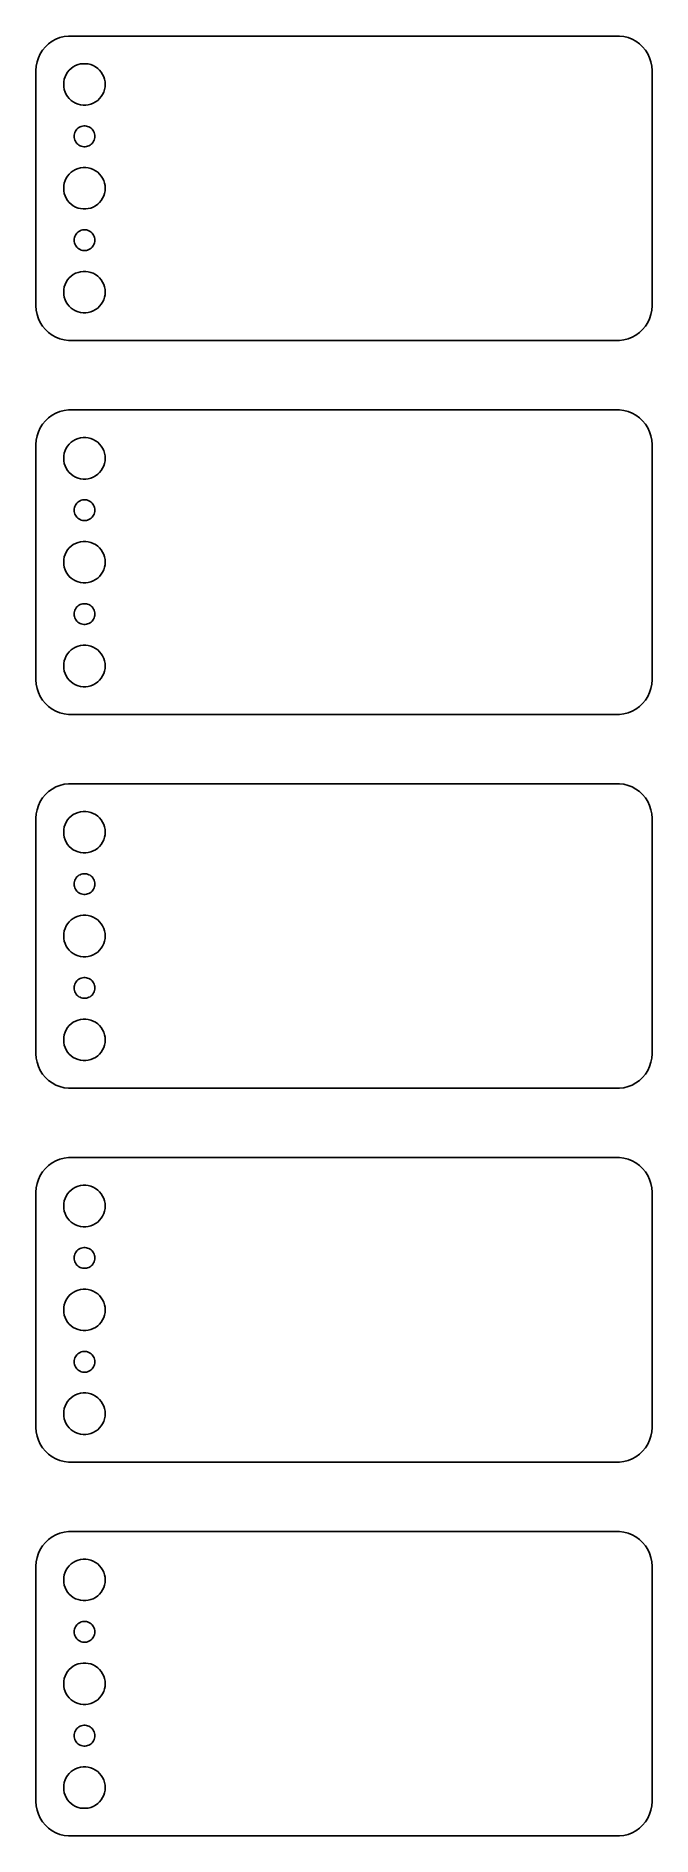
# Model space of a CAD drawing. Header units: metres. Extents: x -44 to 44, y 248 to 508.
import ezdxf

# ---------------------------------------------------------------- set-up
doc = ezdxf.new("R2010")
doc.units = ezdxf.units.M

msp = doc.modelspace()

# ---------------------------------------------------------------- linework, layer by layer
for p, q in [((-42.1791, 507.222), (-42.6871, 506.853)), ((-41.6289, 507.524), (-42.1791, 507.222)), ((-41.0451, 507.755), (-41.6289, 507.524)), ((-40.4369, 507.911), (-41.0451, 507.755)), ((-39.8139, 507.99), (-40.4369, 507.911)), ((39.8139, 507.99), (-39.8139, 507.99)), ((40.4369, 507.911), (39.8139, 507.99)), ((41.0451, 507.755), (40.4369, 507.911)), ((41.6289, 507.524), (41.0451, 507.755)), ((42.1791, 507.222), (41.6289, 507.524)), ((42.6871, 506.853), (42.1791, 507.222)), ((-44.1489, 504.841), (-44.3429, 504.243)), ((-43.8815, 505.409), (-44.1489, 504.841)), ((-43.5451, 505.939), (-43.8815, 505.409)), ((-43.1448, 506.423), (-43.5451, 505.939)), ((-42.6871, 506.853), (-43.1448, 506.423)), ((43.1448, 506.423), (42.6871, 506.853)), ((43.5451, 505.939), (43.1448, 506.423)), ((43.8815, 505.409), (43.5451, 505.939)), ((44.1489, 504.841), (43.8815, 505.409)), ((44.3429, 504.243), (44.1489, 504.841)), ((-44.4606, 503.627), (-44.5, 503)), ((-44.5, 503), (-44.5, 469)), ((-44.3429, 504.243), (-44.4606, 503.627)), ((-40.4057, 501.746), (-40.2893, 502.104)), ((-40.2893, 502.104), (-40.1289, 502.445)), ((-40.1289, 502.445), (-39.927, 502.763)), ((-39.927, 502.763), (-39.6869, 503.054)), ((-39.6869, 503.054), (-39.4123, 503.312)), ((-39.4123, 503.312), (-39.1075, 503.533)), ((-39.1075, 503.533), (-38.7773, 503.714)), ((-38.7773, 503.714), (-38.427, 503.853)), ((-38.427, 503.853), (-38.0621, 503.947)), ((-38.0621, 503.947), (-37.6884, 503.994)), ((-37.6884, 503.994), (-37.3116, 503.994)), ((-37.3116, 503.994), (-36.9379, 503.947)), ((-36.9379, 503.947), (-36.5729, 503.853)), ((-36.5729, 503.853), (-36.2227, 503.714)), ((-36.2227, 503.714), (-35.8925, 503.533)), ((-35.8925, 503.533), (-35.5877, 503.312)), ((-35.5877, 503.312), (-35.3131, 503.054)), ((-35.3131, 503.054), (-35.0729, 502.763)), ((-35.0729, 502.763), (-34.8711, 502.445)), ((-34.8711, 502.445), (-34.7107, 502.104)), ((-34.7107, 502.104), (-34.5942, 501.746)), ((44.4606, 503.627), (44.3429, 504.243)), ((44.5, 503), (44.4606, 503.627)), ((44.5, 469), (44.5, 503)), ((-40.5, 501), (-40.4763, 501.376)), ((-40.4763, 500.624), (-40.5, 501)), ((-40.4763, 501.376), (-40.4057, 501.746)), ((-40.4057, 500.254), (-40.4763, 500.624)), ((-40.2893, 499.896), (-40.4057, 500.254)), ((-40.1289, 499.555), (-40.2893, 499.896)), ((-39.927, 499.237), (-40.1289, 499.555)), ((-39.6869, 498.946), (-39.927, 499.237)), ((-35.0729, 499.237), (-35.3131, 498.946)), ((-34.8711, 499.555), (-35.0729, 499.237)), ((-34.7107, 499.896), (-34.8711, 499.555)), ((-34.5942, 500.254), (-34.7107, 499.896)), ((-34.5942, 501.746), (-34.5237, 501.376)), ((-34.5237, 500.624), (-34.5942, 500.254)), ((-34.5237, 501.376), (-34.5, 501)), ((-34.5, 501), (-34.5237, 500.624)), ((-39.4123, 498.688), (-39.6869, 498.946)), ((-39.1075, 498.467), (-39.4123, 498.688)), ((-38.7773, 498.286), (-39.1075, 498.467)), ((-38.427, 498.147), (-38.7773, 498.286)), ((-38.0621, 498.053), (-38.427, 498.147)), ((-37.6884, 498.006), (-38.0621, 498.053)), ((-37.3116, 498.006), (-37.6884, 498.006)), ((-36.9379, 498.053), (-37.3116, 498.006)), ((-36.5729, 498.147), (-36.9379, 498.053)), ((-36.2227, 498.286), (-36.5729, 498.147)), ((-35.8925, 498.467), (-36.2227, 498.286)), ((-35.5877, 498.688), (-35.8925, 498.467)), ((-35.3131, 498.946), (-35.5877, 498.688)), ((-38.9529, 493.873), (-38.8947, 494.052)), ((-38.8947, 494.052), (-38.8145, 494.223)), ((-38.8145, 494.223), (-38.7135, 494.382)), ((-38.7135, 494.382), (-38.5934, 494.527)), ((-38.5934, 494.527), (-38.4561, 494.656)), ((-38.4561, 494.656), (-38.3037, 494.766)), ((-38.3037, 494.766), (-38.1387, 494.857)), ((-38.1387, 494.857), (-37.9635, 494.927)), ((-37.9635, 494.927), (-37.7811, 494.973)), ((-37.7811, 494.973), (-37.5942, 494.997)), ((-37.5942, 494.997), (-37.4058, 494.997)), ((-37.4058, 494.997), (-37.2189, 494.973)), ((-37.2189, 494.973), (-37.0365, 494.927)), ((-37.0365, 494.927), (-36.8613, 494.857)), ((-36.8613, 494.857), (-36.6963, 494.766)), ((-36.6963, 494.766), (-36.5439, 494.656)), ((-36.5439, 494.656), (-36.4065, 494.527)), ((-36.4065, 494.527), (-36.2865, 494.382)), ((-36.2865, 494.382), (-36.1855, 494.223)), ((-36.1855, 494.223), (-36.1053, 494.052)), ((-36.1053, 494.052), (-36.0471, 493.873)), ((-39, 493.5), (-38.9882, 493.688)), ((-38.9882, 493.312), (-39, 493.5)), ((-38.9882, 493.688), (-38.9529, 493.873)), ((-38.9529, 493.127), (-38.9882, 493.312)), ((-38.8947, 492.948), (-38.9529, 493.127)), ((-38.8145, 492.777), (-38.8947, 492.948)), ((-38.7135, 492.618), (-38.8145, 492.777)), ((-38.5934, 492.473), (-38.7135, 492.618)), ((-38.4561, 492.344), (-38.5934, 492.473)), ((-38.3037, 492.234), (-38.4561, 492.344)), ((-38.1387, 492.143), (-38.3037, 492.234)), ((-37.9635, 492.073), (-38.1387, 492.143)), ((-37.7811, 492.027), (-37.9635, 492.073)), ((-37.5942, 492.003), (-37.7811, 492.027)), ((-37.4058, 492.003), (-37.5942, 492.003)), ((-37.2189, 492.027), (-37.4058, 492.003)), ((-37.0365, 492.073), (-37.2189, 492.027)), ((-36.8613, 492.143), (-37.0365, 492.073)), ((-36.6963, 492.234), (-36.8613, 492.143)), ((-36.5439, 492.344), (-36.6963, 492.234)), ((-36.4065, 492.473), (-36.5439, 492.344)), ((-36.2865, 492.618), (-36.4065, 492.473)), ((-36.1855, 492.777), (-36.2865, 492.618)), ((-36.1053, 492.948), (-36.1855, 492.777)), ((-36.0471, 493.127), (-36.1053, 492.948)), ((-36.0471, 493.873), (-36.0118, 493.688)), ((-36.0118, 493.312), (-36.0471, 493.127)), ((-36.0118, 493.688), (-36, 493.5)), ((-36, 493.5), (-36.0118, 493.312)), ((-38.7773, 488.714), (-38.427, 488.853)), ((-38.427, 488.853), (-38.0621, 488.947)), ((-38.0621, 488.947), (-37.6884, 488.994)), ((-37.6884, 488.994), (-37.3116, 488.994)), ((-37.3116, 488.994), (-36.9379, 488.947)), ((-36.9379, 488.947), (-36.5729, 488.853)), ((-36.5729, 488.853), (-36.2227, 488.714)), ((-40.5, 486), (-40.4763, 486.376)), ((-40.4763, 486.376), (-40.4057, 486.746)), ((-40.4057, 486.746), (-40.2893, 487.104)), ((-40.2893, 487.104), (-40.1289, 487.445)), ((-40.1289, 487.445), (-39.927, 487.763)), ((-39.927, 487.763), (-39.6869, 488.054)), ((-39.6869, 488.054), (-39.4123, 488.312)), ((-39.4123, 488.312), (-39.1075, 488.533)), ((-39.1075, 488.533), (-38.7773, 488.714)), ((-36.2227, 488.714), (-35.8925, 488.533)), ((-35.8925, 488.533), (-35.5877, 488.312)), ((-35.5877, 488.312), (-35.3131, 488.054)), ((-35.3131, 488.054), (-35.0729, 487.763)), ((-35.0729, 487.763), (-34.8711, 487.445)), ((-34.8711, 487.445), (-34.7107, 487.104)), ((-34.7107, 487.104), (-34.5942, 486.746)), ((-34.5942, 486.746), (-34.5237, 486.376)), ((-34.5237, 486.376), (-34.5, 486)), ((-40.4763, 485.624), (-40.5, 486)), ((-40.4057, 485.254), (-40.4763, 485.624)), ((-40.2893, 484.896), (-40.4057, 485.254)), ((-40.1289, 484.555), (-40.2893, 484.896)), ((-39.927, 484.237), (-40.1289, 484.555)), ((-39.6869, 483.946), (-39.927, 484.237)), ((-39.4123, 483.688), (-39.6869, 483.946)), ((-39.1075, 483.467), (-39.4123, 483.688)), ((-35.5877, 483.688), (-35.8925, 483.467)), ((-35.3131, 483.946), (-35.5877, 483.688)), ((-35.0729, 484.237), (-35.3131, 483.946)), ((-34.8711, 484.555), (-35.0729, 484.237)), ((-34.7107, 484.896), (-34.8711, 484.555)), ((-34.5942, 485.254), (-34.7107, 484.896)), ((-34.5237, 485.624), (-34.5942, 485.254)), ((-34.5, 486), (-34.5237, 485.624)), ((-38.7773, 483.286), (-39.1075, 483.467)), ((-38.427, 483.147), (-38.7773, 483.286)), ((-38.0621, 483.053), (-38.427, 483.147)), ((-37.6884, 483.006), (-38.0621, 483.053)), ((-37.3116, 483.006), (-37.6884, 483.006)), ((-36.9379, 483.053), (-37.3116, 483.006)), ((-36.5729, 483.147), (-36.9379, 483.053)), ((-36.2227, 483.286), (-36.5729, 483.147)), ((-35.8925, 483.467), (-36.2227, 483.286)), ((-39, 478.5), (-38.9882, 478.688)), ((-38.9882, 478.312), (-39, 478.5)), ((-38.9882, 478.688), (-38.9529, 478.873)), ((-38.9529, 478.873), (-38.8947, 479.052)), ((-38.8947, 479.052), (-38.8145, 479.223)), ((-38.8145, 479.223), (-38.7135, 479.382)), ((-38.7135, 479.382), (-38.5934, 479.527)), ((-38.5934, 479.527), (-38.4561, 479.656)), ((-38.4561, 479.656), (-38.3037, 479.766)), ((-38.3037, 479.766), (-38.1387, 479.857)), ((-38.1387, 479.857), (-37.9635, 479.927)), ((-37.9635, 479.927), (-37.7811, 479.973)), ((-37.7811, 479.973), (-37.5942, 479.997)), ((-37.5942, 479.997), (-37.4058, 479.997)), ((-37.4058, 479.997), (-37.2189, 479.973)), ((-37.2189, 479.973), (-37.0365, 479.927)), ((-37.0365, 479.927), (-36.8613, 479.857)), ((-36.8613, 479.857), (-36.6963, 479.766)), ((-36.6963, 479.766), (-36.5439, 479.656)), ((-36.5439, 479.656), (-36.4065, 479.527)), ((-36.4065, 479.527), (-36.2865, 479.382)), ((-36.2865, 479.382), (-36.1855, 479.223)), ((-36.1855, 479.223), (-36.1053, 479.052)), ((-36.1053, 479.052), (-36.0471, 478.873)), ((-36.0471, 478.873), (-36.0118, 478.688)), ((-36.0118, 478.688), (-36, 478.5)), ((-36, 478.5), (-36.0118, 478.312)), ((-38.9529, 478.127), (-38.9882, 478.312)), ((-38.8947, 477.948), (-38.9529, 478.127)), ((-38.8145, 477.777), (-38.8947, 477.948)), ((-38.7135, 477.618), (-38.8145, 477.777)), ((-38.5934, 477.473), (-38.7135, 477.618)), ((-38.4561, 477.344), (-38.5934, 477.473)), ((-38.3037, 477.234), (-38.4561, 477.344)), ((-38.1387, 477.143), (-38.3037, 477.234)), ((-37.9635, 477.073), (-38.1387, 477.143)), ((-37.7811, 477.027), (-37.9635, 477.073)), ((-37.5942, 477.003), (-37.7811, 477.027)), ((-37.4058, 477.003), (-37.5942, 477.003)), ((-37.2189, 477.027), (-37.4058, 477.003)), ((-37.0365, 477.073), (-37.2189, 477.027)), ((-36.8613, 477.143), (-37.0365, 477.073)), ((-36.6963, 477.234), (-36.8613, 477.143)), ((-36.5439, 477.344), (-36.6963, 477.234)), ((-36.4065, 477.473), (-36.5439, 477.344)), ((-36.2865, 477.618), (-36.4065, 477.473)), ((-36.1855, 477.777), (-36.2865, 477.618)), ((-36.1053, 477.948), (-36.1855, 477.777)), ((-36.0471, 478.127), (-36.1053, 477.948)), ((-36.0118, 478.312), (-36.0471, 478.127)), ((-39.6869, 473.054), (-39.4123, 473.312)), ((-39.4123, 473.312), (-39.1075, 473.533)), ((-39.1075, 473.533), (-38.7773, 473.714)), ((-38.7773, 473.714), (-38.427, 473.853)), ((-38.427, 473.853), (-38.0621, 473.947)), ((-38.0621, 473.947), (-37.6884, 473.994)), ((-37.6884, 473.994), (-37.3116, 473.994)), ((-37.3116, 473.994), (-36.9379, 473.947)), ((-36.9379, 473.947), (-36.5729, 473.853)), ((-36.5729, 473.853), (-36.2227, 473.714)), ((-36.2227, 473.714), (-35.8925, 473.533)), ((-35.8925, 473.533), (-35.5877, 473.312)), ((-35.5877, 473.312), (-35.3131, 473.054)), ((-40.5, 471), (-40.4763, 471.376)), ((-40.4763, 470.624), (-40.5, 471)), ((-40.4763, 471.376), (-40.4057, 471.746)), ((-40.4057, 470.254), (-40.4763, 470.624)), ((-40.4057, 471.746), (-40.2893, 472.104)), ((-40.2893, 472.104), (-40.1289, 472.445)), ((-40.1289, 472.445), (-39.927, 472.763)), ((-39.927, 472.763), (-39.6869, 473.054)), ((-35.3131, 473.054), (-35.0729, 472.763)), ((-35.0729, 472.763), (-34.8711, 472.445)), ((-34.8711, 472.445), (-34.7107, 472.104)), ((-34.7107, 472.104), (-34.5942, 471.746)), ((-34.5942, 471.746), (-34.5237, 471.376)), ((-34.5237, 470.624), (-34.5942, 470.254)), ((-34.5237, 471.376), (-34.5, 471)), ((-34.5, 471), (-34.5237, 470.624)), ((-44.5, 469), (-44.4606, 468.373)), ((-44.4606, 468.373), (-44.3429, 467.757)), ((-40.2893, 469.896), (-40.4057, 470.254)), ((-40.1289, 469.555), (-40.2893, 469.896)), ((-39.927, 469.237), (-40.1289, 469.555)), ((-39.6869, 468.946), (-39.927, 469.237)), ((-39.4123, 468.688), (-39.6869, 468.946)), ((-39.1075, 468.467), (-39.4123, 468.688)), ((-38.7773, 468.286), (-39.1075, 468.467)), ((-38.427, 468.147), (-38.7773, 468.286)), ((-38.0621, 468.053), (-38.427, 468.147)), ((-37.6884, 468.006), (-38.0621, 468.053)), ((-37.3116, 468.006), (-37.6884, 468.006)), ((-36.9379, 468.053), (-37.3116, 468.006)), ((-36.5729, 468.147), (-36.9379, 468.053)), ((-36.2227, 468.286), (-36.5729, 468.147)), ((-35.8925, 468.467), (-36.2227, 468.286)), ((-35.5877, 468.688), (-35.8925, 468.467)), ((-35.3131, 468.946), (-35.5877, 468.688)), ((-35.0729, 469.237), (-35.3131, 468.946)), ((-34.8711, 469.555), (-35.0729, 469.237)), ((-34.7107, 469.896), (-34.8711, 469.555)), ((-34.5942, 470.254), (-34.7107, 469.896)), ((44.3429, 467.757), (44.4606, 468.373)), ((44.4606, 468.373), (44.5, 469)), ((-44.3429, 467.757), (-44.1489, 467.159)), ((-44.1489, 467.159), (-43.8815, 466.591)), ((-43.8815, 466.591), (-43.5451, 466.061)), ((-43.5451, 466.061), (-43.1448, 465.577)), ((-43.1448, 465.577), (-42.6871, 465.147)), ((42.6871, 465.147), (43.1448, 465.577)), ((43.1448, 465.577), (43.5451, 466.061)), ((43.5451, 466.061), (43.8815, 466.591)), ((43.8815, 466.591), (44.1489, 467.159)), ((44.1489, 467.159), (44.3429, 467.757)), ((-42.6871, 465.147), (-42.1791, 464.778)), ((-42.1791, 464.778), (-41.6289, 464.476)), ((-41.6289, 464.476), (-41.0451, 464.245)), ((-41.0451, 464.245), (-40.4369, 464.089)), ((-40.4369, 464.089), (-39.8139, 464.01)), ((-39.8139, 464.01), (39.8139, 464.01)), ((39.8139, 464.01), (40.4369, 464.089)), ((40.4369, 464.089), (41.0451, 464.245)), ((41.0451, 464.245), (41.6289, 464.476)), ((41.6289, 464.476), (42.1791, 464.778)), ((42.1791, 464.778), (42.6871, 465.147)), ((-43.1448, 452.423), (-43.5451, 451.939)), ((-42.6871, 452.853), (-43.1448, 452.423)), ((-42.1791, 453.222), (-42.6871, 452.853)), ((-41.6289, 453.524), (-42.1791, 453.222)), ((-41.0451, 453.755), (-41.6289, 453.524)), ((-40.4369, 453.911), (-41.0451, 453.755)), ((-39.8139, 453.99), (-40.4369, 453.911)), ((39.8139, 453.99), (-39.8139, 453.99)), ((40.4369, 453.911), (39.8139, 453.99)), ((41.0451, 453.755), (40.4369, 453.911)), ((41.6289, 453.524), (41.0451, 453.755)), ((42.1791, 453.222), (41.6289, 453.524)), ((42.6871, 452.853), (42.1791, 453.222)), ((43.1448, 452.423), (42.6871, 452.853)), ((43.5451, 451.939), (43.1448, 452.423)), ((-44.3429, 450.243), (-44.4606, 449.627)), ((-44.1489, 450.841), (-44.3429, 450.243)), ((-43.8815, 451.409), (-44.1489, 450.841)), ((-43.5451, 451.939), (-43.8815, 451.409)), ((-38.7773, 449.714), (-38.427, 449.853)), ((-38.427, 449.853), (-38.0621, 449.947)), ((-38.0621, 449.947), (-37.6884, 449.994)), ((-37.6884, 449.994), (-37.3116, 449.994)), ((-37.3116, 449.994), (-36.9379, 449.947)), ((-36.9379, 449.947), (-36.5729, 449.853)), ((-36.5729, 449.853), (-36.2227, 449.714)), ((43.8815, 451.409), (43.5451, 451.939)), ((44.1489, 450.841), (43.8815, 451.409)), ((44.3429, 450.243), (44.1489, 450.841)), ((44.4606, 449.627), (44.3429, 450.243)), ((-44.4606, 449.627), (-44.5, 449)), ((-44.5, 449), (-44.5, 415)), ((-40.5, 447), (-40.4763, 447.376)), ((-40.4763, 447.376), (-40.4057, 447.746)), ((-40.4057, 447.746), (-40.2893, 448.104)), ((-40.2893, 448.104), (-40.1289, 448.445)), ((-40.1289, 448.445), (-39.927, 448.763)), ((-39.927, 448.763), (-39.6869, 449.054)), ((-39.6869, 449.054), (-39.4123, 449.312)), ((-39.4123, 449.312), (-39.1075, 449.533)), ((-39.1075, 449.533), (-38.7773, 449.714)), ((-36.2227, 449.714), (-35.8925, 449.533)), ((-35.8925, 449.533), (-35.5877, 449.312)), ((-35.5877, 449.312), (-35.3131, 449.054)), ((-35.3131, 449.054), (-35.0729, 448.763)), ((-35.0729, 448.763), (-34.8711, 448.445)), ((-34.8711, 448.445), (-34.7107, 448.104)), ((-34.7107, 448.104), (-34.5942, 447.746)), ((-34.5942, 447.746), (-34.5237, 447.376)), ((-34.5237, 447.376), (-34.5, 447)), ((44.5, 449), (44.4606, 449.627)), ((44.5, 415), (44.5, 449)), ((-40.4763, 446.624), (-40.5, 447)), ((-40.4057, 446.254), (-40.4763, 446.624)), ((-40.2893, 445.896), (-40.4057, 446.254)), ((-40.1289, 445.555), (-40.2893, 445.896)), ((-39.927, 445.237), (-40.1289, 445.555)), ((-39.6869, 444.946), (-39.927, 445.237)), ((-39.4123, 444.688), (-39.6869, 444.946)), ((-39.1075, 444.467), (-39.4123, 444.688)), ((-35.5877, 444.688), (-35.8925, 444.467)), ((-35.3131, 444.946), (-35.5877, 444.688)), ((-35.0729, 445.237), (-35.3131, 444.946)), ((-34.8711, 445.555), (-35.0729, 445.237)), ((-34.7107, 445.896), (-34.8711, 445.555)), ((-34.5942, 446.254), (-34.7107, 445.896)), ((-34.5237, 446.624), (-34.5942, 446.254)), ((-34.5, 447), (-34.5237, 446.624)), ((-38.7773, 444.286), (-39.1075, 444.467)), ((-38.427, 444.147), (-38.7773, 444.286)), ((-38.0621, 444.053), (-38.427, 444.147)), ((-37.6884, 444.006), (-38.0621, 444.053)), ((-37.3116, 444.006), (-37.6884, 444.006)), ((-36.9379, 444.053), (-37.3116, 444.006)), ((-36.5729, 444.147), (-36.9379, 444.053)), ((-36.2227, 444.286), (-36.5729, 444.147)), ((-35.8925, 444.467), (-36.2227, 444.286)), ((-39, 439.5), (-38.9882, 439.688)), ((-38.9882, 439.312), (-39, 439.5)), ((-38.9882, 439.688), (-38.9529, 439.873)), ((-38.9529, 439.873), (-38.8947, 440.052)), ((-38.8947, 440.052), (-38.8145, 440.223)), ((-38.8145, 440.223), (-38.7135, 440.382)), ((-38.7135, 440.382), (-38.5934, 440.527)), ((-38.5934, 440.527), (-38.4561, 440.656)), ((-38.4561, 440.656), (-38.3037, 440.766)), ((-38.3037, 440.766), (-38.1387, 440.857)), ((-38.1387, 440.857), (-37.9635, 440.927)), ((-37.9635, 440.927), (-37.7811, 440.973)), ((-37.7811, 440.973), (-37.5942, 440.997)), ((-37.5942, 440.997), (-37.4058, 440.997)), ((-37.4058, 440.997), (-37.2189, 440.973)), ((-37.2189, 440.973), (-37.0365, 440.927)), ((-37.0365, 440.927), (-36.8613, 440.857)), ((-36.8613, 440.857), (-36.6963, 440.766)), ((-36.6963, 440.766), (-36.5439, 440.656)), ((-36.5439, 440.656), (-36.4065, 440.527)), ((-36.4065, 440.527), (-36.2865, 440.382)), ((-36.2865, 440.382), (-36.1855, 440.223)), ((-36.1855, 440.223), (-36.1053, 440.052)), ((-36.1053, 440.052), (-36.0471, 439.873)), ((-36.0471, 439.873), (-36.0118, 439.688)), ((-36.0118, 439.688), (-36, 439.5)), ((-36, 439.5), (-36.0118, 439.312)), ((-38.9529, 439.127), (-38.9882, 439.312)), ((-38.8947, 438.948), (-38.9529, 439.127)), ((-38.8145, 438.777), (-38.8947, 438.948)), ((-38.7135, 438.618), (-38.8145, 438.777)), ((-38.5934, 438.473), (-38.7135, 438.618)), ((-38.4561, 438.344), (-38.5934, 438.473)), ((-38.3037, 438.234), (-38.4561, 438.344)), ((-38.1387, 438.143), (-38.3037, 438.234)), ((-37.9635, 438.073), (-38.1387, 438.143)), ((-37.7811, 438.027), (-37.9635, 438.073)), ((-37.5942, 438.003), (-37.7811, 438.027)), ((-37.4058, 438.003), (-37.5942, 438.003)), ((-37.2189, 438.027), (-37.4058, 438.003)), ((-37.0365, 438.073), (-37.2189, 438.027)), ((-36.8613, 438.143), (-37.0365, 438.073)), ((-36.6963, 438.234), (-36.8613, 438.143)), ((-36.5439, 438.344), (-36.6963, 438.234)), ((-36.4065, 438.473), (-36.5439, 438.344)), ((-36.2865, 438.618), (-36.4065, 438.473)), ((-36.1855, 438.777), (-36.2865, 438.618)), ((-36.1053, 438.948), (-36.1855, 438.777)), ((-36.0471, 439.127), (-36.1053, 438.948)), ((-36.0118, 439.312), (-36.0471, 439.127)), ((-39.6869, 434.054), (-39.4123, 434.312)), ((-39.4123, 434.312), (-39.1075, 434.533)), ((-39.1075, 434.533), (-38.7773, 434.714)), ((-38.7773, 434.714), (-38.427, 434.853)), ((-38.427, 434.853), (-38.0621, 434.947)), ((-38.0621, 434.947), (-37.6884, 434.994)), ((-37.6884, 434.994), (-37.3116, 434.994)), ((-37.3116, 434.994), (-36.9379, 434.947)), ((-36.9379, 434.947), (-36.5729, 434.853)), ((-36.5729, 434.853), (-36.2227, 434.714)), ((-36.2227, 434.714), (-35.8925, 434.533)), ((-35.8925, 434.533), (-35.5877, 434.312)), ((-35.5877, 434.312), (-35.3131, 434.054)), ((-40.5, 432), (-40.4763, 432.376)), ((-40.4763, 431.624), (-40.5, 432)), ((-40.4763, 432.376), (-40.4057, 432.746)), ((-40.4057, 431.254), (-40.4763, 431.624)), ((-40.4057, 432.746), (-40.2893, 433.104)), ((-40.2893, 433.104), (-40.1289, 433.445)), ((-40.1289, 433.445), (-39.927, 433.763)), ((-39.927, 433.763), (-39.6869, 434.054)), ((-35.3131, 434.054), (-35.0729, 433.763)), ((-35.0729, 433.763), (-34.8711, 433.445)), ((-34.8711, 433.445), (-34.7107, 433.104)), ((-34.7107, 433.104), (-34.5942, 432.746)), ((-34.5942, 432.746), (-34.5237, 432.376)), ((-34.5237, 431.624), (-34.5942, 431.254)), ((-34.5237, 432.376), (-34.5, 432)), ((-34.5, 432), (-34.5237, 431.624)), ((-40.2893, 430.896), (-40.4057, 431.254)), ((-40.1289, 430.555), (-40.2893, 430.896)), ((-39.927, 430.237), (-40.1289, 430.555)), ((-39.6869, 429.946), (-39.927, 430.237)), ((-39.4123, 429.688), (-39.6869, 429.946)), ((-39.1075, 429.467), (-39.4123, 429.688)), ((-38.7773, 429.286), (-39.1075, 429.467)), ((-38.427, 429.147), (-38.7773, 429.286)), ((-38.0621, 429.053), (-38.427, 429.147)), ((-37.6884, 429.006), (-38.0621, 429.053)), ((-37.3116, 429.006), (-37.6884, 429.006)), ((-36.9379, 429.053), (-37.3116, 429.006)), ((-36.5729, 429.147), (-36.9379, 429.053)), ((-36.2227, 429.286), (-36.5729, 429.147)), ((-35.8925, 429.467), (-36.2227, 429.286)), ((-35.5877, 429.688), (-35.8925, 429.467)), ((-35.3131, 429.946), (-35.5877, 429.688)), ((-35.0729, 430.237), (-35.3131, 429.946)), ((-34.8711, 430.555), (-35.0729, 430.237)), ((-34.7107, 430.896), (-34.8711, 430.555)), ((-34.5942, 431.254), (-34.7107, 430.896)), ((-39, 424.5), (-38.9882, 424.688)), ((-38.9882, 424.312), (-39, 424.5)), ((-38.9882, 424.688), (-38.9529, 424.873)), ((-38.9529, 424.127), (-38.9882, 424.312)), ((-38.9529, 424.873), (-38.8947, 425.052)), ((-38.8947, 423.948), (-38.9529, 424.127)), ((-38.8947, 425.052), (-38.8145, 425.223)), ((-38.8145, 423.777), (-38.8947, 423.948)), ((-38.8145, 425.223), (-38.7135, 425.382)), ((-38.7135, 423.618), (-38.8145, 423.777)), ((-38.7135, 425.382), (-38.5934, 425.527)), ((-38.5934, 425.527), (-38.4561, 425.656)), ((-38.4561, 425.656), (-38.3037, 425.766)), ((-38.3037, 425.766), (-38.1387, 425.857)), ((-38.1387, 425.857), (-37.9635, 425.927)), ((-37.9635, 425.927), (-37.7811, 425.973)), ((-37.7811, 425.973), (-37.5942, 425.997)), ((-37.5942, 425.997), (-37.4058, 425.997)), ((-37.4058, 425.997), (-37.2189, 425.973)), ((-37.2189, 425.973), (-37.0365, 425.927)), ((-37.0365, 425.927), (-36.8613, 425.857)), ((-36.8613, 425.857), (-36.6963, 425.766)), ((-36.6963, 425.766), (-36.5439, 425.656)), ((-36.5439, 425.656), (-36.4065, 425.527)), ((-36.4065, 425.527), (-36.2865, 425.382)), ((-36.2865, 425.382), (-36.1855, 425.223)), ((-36.1855, 423.777), (-36.2865, 423.618)), ((-36.1855, 425.223), (-36.1053, 425.052)), ((-36.1053, 423.948), (-36.1855, 423.777)), ((-36.1053, 425.052), (-36.0471, 424.873)), ((-36.0471, 424.127), (-36.1053, 423.948)), ((-36.0471, 424.873), (-36.0118, 424.688)), ((-36.0118, 424.312), (-36.0471, 424.127)), ((-36.0118, 424.688), (-36, 424.5)), ((-36, 424.5), (-36.0118, 424.312)), ((-38.5934, 423.473), (-38.7135, 423.618)), ((-38.4561, 423.344), (-38.5934, 423.473)), ((-38.3037, 423.234), (-38.4561, 423.344)), ((-38.1387, 423.143), (-38.3037, 423.234)), ((-37.9635, 423.073), (-38.1387, 423.143)), ((-37.7811, 423.027), (-37.9635, 423.073)), ((-37.5942, 423.003), (-37.7811, 423.027)), ((-37.4058, 423.003), (-37.5942, 423.003)), ((-37.2189, 423.027), (-37.4058, 423.003)), ((-37.0365, 423.073), (-37.2189, 423.027)), ((-36.8613, 423.143), (-37.0365, 423.073)), ((-36.6963, 423.234), (-36.8613, 423.143)), ((-36.5439, 423.344), (-36.6963, 423.234)), ((-36.4065, 423.473), (-36.5439, 423.344)), ((-36.2865, 423.618), (-36.4065, 423.473)), ((-40.1289, 418.445), (-39.927, 418.763)), ((-39.927, 418.763), (-39.6869, 419.054)), ((-39.6869, 419.054), (-39.4123, 419.312)), ((-39.4123, 419.312), (-39.1075, 419.533)), ((-39.1075, 419.533), (-38.7773, 419.714)), ((-38.7773, 419.714), (-38.427, 419.853)), ((-38.427, 419.853), (-38.0621, 419.947)), ((-38.0621, 419.947), (-37.6884, 419.994)), ((-37.6884, 419.994), (-37.3116, 419.994)), ((-37.3116, 419.994), (-36.9379, 419.947)), ((-36.9379, 419.947), (-36.5729, 419.853)), ((-36.5729, 419.853), (-36.2227, 419.714)), ((-36.2227, 419.714), (-35.8925, 419.533)), ((-35.8925, 419.533), (-35.5877, 419.312)), ((-35.5877, 419.312), (-35.3131, 419.054)), ((-35.3131, 419.054), (-35.0729, 418.763)), ((-35.0729, 418.763), (-34.8711, 418.445)), ((-40.5, 417), (-40.4763, 417.376)), ((-40.4763, 416.624), (-40.5, 417)), ((-40.4763, 417.376), (-40.4057, 417.746)), ((-40.4057, 416.254), (-40.4763, 416.624)), ((-40.4057, 417.746), (-40.2893, 418.104)), ((-40.2893, 415.896), (-40.4057, 416.254)), ((-40.2893, 418.104), (-40.1289, 418.445)), ((-34.8711, 418.445), (-34.7107, 418.104)), ((-34.7107, 418.104), (-34.5942, 417.746)), ((-34.5942, 416.254), (-34.7107, 415.896)), ((-34.5942, 417.746), (-34.5237, 417.376)), ((-34.5237, 416.624), (-34.5942, 416.254)), ((-34.5237, 417.376), (-34.5, 417)), ((-34.5, 417), (-34.5237, 416.624)), ((-44.5, 415), (-44.4606, 414.373)), ((-44.4606, 414.373), (-44.3429, 413.757)), ((-44.3429, 413.757), (-44.1489, 413.159)), ((-40.1289, 415.555), (-40.2893, 415.896)), ((-39.927, 415.237), (-40.1289, 415.555)), ((-39.6869, 414.946), (-39.927, 415.237)), ((-39.4123, 414.688), (-39.6869, 414.946)), ((-39.1075, 414.467), (-39.4123, 414.688)), ((-38.7773, 414.286), (-39.1075, 414.467)), ((-38.427, 414.147), (-38.7773, 414.286)), ((-38.0621, 414.053), (-38.427, 414.147)), ((-37.6884, 414.006), (-38.0621, 414.053)), ((-37.3116, 414.006), (-37.6884, 414.006)), ((-36.9379, 414.053), (-37.3116, 414.006)), ((-36.5729, 414.147), (-36.9379, 414.053)), ((-36.2227, 414.286), (-36.5729, 414.147)), ((-35.8925, 414.467), (-36.2227, 414.286)), ((-35.5877, 414.688), (-35.8925, 414.467)), ((-35.3131, 414.946), (-35.5877, 414.688)), ((-35.0729, 415.237), (-35.3131, 414.946)), ((-34.8711, 415.555), (-35.0729, 415.237)), ((-34.7107, 415.896), (-34.8711, 415.555)), ((44.1489, 413.159), (44.3429, 413.757)), ((44.3429, 413.757), (44.4606, 414.373)), ((44.4606, 414.373), (44.5, 415)), ((-44.1489, 413.159), (-43.8815, 412.591)), ((-43.8815, 412.591), (-43.5451, 412.061)), ((-43.5451, 412.061), (-43.1448, 411.577)), ((-43.1448, 411.577), (-42.6871, 411.147)), ((-42.6871, 411.147), (-42.1791, 410.778)), ((-42.1791, 410.778), (-41.6289, 410.476)), ((41.6289, 410.476), (42.1791, 410.778)), ((42.1791, 410.778), (42.6871, 411.147)), ((42.6871, 411.147), (43.1448, 411.577)), ((43.1448, 411.577), (43.5451, 412.061)), ((43.5451, 412.061), (43.8815, 412.591)), ((43.8815, 412.591), (44.1489, 413.159)), ((-41.6289, 410.476), (-41.0451, 410.245)), ((-41.0451, 410.245), (-40.4369, 410.089)), ((-40.4369, 410.089), (-39.8139, 410.01)), ((-39.8139, 410.01), (39.8139, 410.01)), ((39.8139, 410.01), (40.4369, 410.089)), ((40.4369, 410.089), (41.0451, 410.245)), ((41.0451, 410.245), (41.6289, 410.476)), ((-43.5451, 397.939), (-43.8815, 397.409)), ((-43.1448, 398.423), (-43.5451, 397.939)), ((-42.6871, 398.853), (-43.1448, 398.423)), ((-42.1791, 399.222), (-42.6871, 398.853)), ((-41.6289, 399.524), (-42.1791, 399.222)), ((-41.0451, 399.755), (-41.6289, 399.524)), ((-40.4369, 399.911), (-41.0451, 399.755)), ((-39.8139, 399.99), (-40.4369, 399.911)), ((39.8139, 399.99), (-39.8139, 399.99)), ((40.4369, 399.911), (39.8139, 399.99)), ((41.0451, 399.755), (40.4369, 399.911)), ((41.6289, 399.524), (41.0451, 399.755)), ((42.1791, 399.222), (41.6289, 399.524)), ((42.6871, 398.853), (42.1791, 399.222)), ((43.1448, 398.423), (42.6871, 398.853)), ((43.5451, 397.939), (43.1448, 398.423)), ((43.8815, 397.409), (43.5451, 397.939)), ((-44.4606, 395.627), (-44.5, 395)), ((-44.3429, 396.243), (-44.4606, 395.627)), ((-44.1489, 396.841), (-44.3429, 396.243)), ((-43.8815, 397.409), (-44.1489, 396.841)), ((-39.6869, 395.054), (-39.4123, 395.312)), ((-39.4123, 395.312), (-39.1075, 395.533)), ((-39.1075, 395.533), (-38.7773, 395.714)), ((-38.7773, 395.714), (-38.427, 395.853)), ((-38.427, 395.853), (-38.0621, 395.947)), ((-38.0621, 395.947), (-37.6884, 395.994)), ((-37.6884, 395.994), (-37.3116, 395.994)), ((-37.3116, 395.994), (-36.9379, 395.947)), ((-36.9379, 395.947), (-36.5729, 395.853)), ((-36.5729, 395.853), (-36.2227, 395.714)), ((-36.2227, 395.714), (-35.8925, 395.533)), ((-35.8925, 395.533), (-35.5877, 395.312)), ((-35.5877, 395.312), (-35.3131, 395.054)), ((44.1489, 396.841), (43.8815, 397.409)), ((44.3429, 396.243), (44.1489, 396.841)), ((44.4606, 395.627), (44.3429, 396.243)), ((44.5, 395), (44.4606, 395.627)), ((-44.5, 395), (-44.5, 361)), ((-40.5, 393), (-40.4763, 393.376)), ((-40.4763, 392.624), (-40.5, 393)), ((-40.4763, 393.376), (-40.4057, 393.746)), ((-40.4057, 392.254), (-40.4763, 392.624)), ((-40.4057, 393.746), (-40.2893, 394.104)), ((-40.2893, 394.104), (-40.1289, 394.445)), ((-40.1289, 394.445), (-39.927, 394.763)), ((-39.927, 394.763), (-39.6869, 395.054)), ((-35.3131, 395.054), (-35.0729, 394.763)), ((-35.0729, 394.763), (-34.8711, 394.445)), ((-34.8711, 394.445), (-34.7107, 394.104)), ((-34.7107, 394.104), (-34.5942, 393.746)), ((-34.5942, 393.746), (-34.5237, 393.376)), ((-34.5237, 392.624), (-34.5942, 392.254)), ((-34.5237, 393.376), (-34.5, 393)), ((-34.5, 393), (-34.5237, 392.624)), ((44.5, 361), (44.5, 395)), ((-40.2893, 391.896), (-40.4057, 392.254)), ((-40.1289, 391.555), (-40.2893, 391.896)), ((-39.927, 391.237), (-40.1289, 391.555)), ((-39.6869, 390.946), (-39.927, 391.237)), ((-39.4123, 390.688), (-39.6869, 390.946)), ((-39.1075, 390.467), (-39.4123, 390.688)), ((-38.7773, 390.286), (-39.1075, 390.467)), ((-38.427, 390.147), (-38.7773, 390.286)), ((-38.0621, 390.053), (-38.427, 390.147)), ((-37.6884, 390.006), (-38.0621, 390.053)), ((-37.3116, 390.006), (-37.6884, 390.006)), ((-36.9379, 390.053), (-37.3116, 390.006)), ((-36.5729, 390.147), (-36.9379, 390.053)), ((-36.2227, 390.286), (-36.5729, 390.147)), ((-35.8925, 390.467), (-36.2227, 390.286)), ((-35.5877, 390.688), (-35.8925, 390.467)), ((-35.3131, 390.946), (-35.5877, 390.688)), ((-35.0729, 391.237), (-35.3131, 390.946)), ((-34.8711, 391.555), (-35.0729, 391.237)), ((-34.7107, 391.896), (-34.8711, 391.555)), ((-34.5942, 392.254), (-34.7107, 391.896)), ((-39, 385.5), (-38.9882, 385.688)), ((-38.9882, 385.312), (-39, 385.5)), ((-38.9882, 385.688), (-38.9529, 385.873)), ((-38.9529, 385.127), (-38.9882, 385.312)), ((-38.9529, 385.873), (-38.8947, 386.052)), ((-38.8947, 384.948), (-38.9529, 385.127)), ((-38.8947, 386.052), (-38.8145, 386.223)), ((-38.8145, 384.777), (-38.8947, 384.948)), ((-38.8145, 386.223), (-38.7135, 386.382)), ((-38.7135, 384.618), (-38.8145, 384.777)), ((-38.7135, 386.382), (-38.5934, 386.527)), ((-38.5934, 386.527), (-38.4561, 386.656)), ((-38.4561, 386.656), (-38.3037, 386.766)), ((-38.3037, 386.766), (-38.1387, 386.857)), ((-38.1387, 386.857), (-37.9635, 386.927)), ((-37.9635, 386.927), (-37.7811, 386.973)), ((-37.7811, 386.973), (-37.5942, 386.997)), ((-37.5942, 386.997), (-37.4058, 386.997)), ((-37.4058, 386.997), (-37.2189, 386.973)), ((-37.2189, 386.973), (-37.0365, 386.927)), ((-37.0365, 386.927), (-36.8613, 386.857)), ((-36.8613, 386.857), (-36.6963, 386.766)), ((-36.6963, 386.766), (-36.5439, 386.656)), ((-36.5439, 386.656), (-36.4065, 386.527)), ((-36.4065, 386.527), (-36.2865, 386.382)), ((-36.2865, 386.382), (-36.1855, 386.223)), ((-36.1855, 384.777), (-36.2865, 384.618)), ((-36.1855, 386.223), (-36.1053, 386.052)), ((-36.1053, 384.948), (-36.1855, 384.777)), ((-36.1053, 386.052), (-36.0471, 385.873)), ((-36.0471, 385.127), (-36.1053, 384.948)), ((-36.0471, 385.873), (-36.0118, 385.688)), ((-36.0118, 385.312), (-36.0471, 385.127)), ((-36.0118, 385.688), (-36, 385.5)), ((-36, 385.5), (-36.0118, 385.312)), ((-38.5934, 384.473), (-38.7135, 384.618)), ((-38.4561, 384.344), (-38.5934, 384.473)), ((-38.3037, 384.234), (-38.4561, 384.344)), ((-38.1387, 384.143), (-38.3037, 384.234)), ((-37.9635, 384.073), (-38.1387, 384.143)), ((-37.7811, 384.027), (-37.9635, 384.073)), ((-37.5942, 384.003), (-37.7811, 384.027)), ((-37.4058, 384.003), (-37.5942, 384.003)), ((-37.2189, 384.027), (-37.4058, 384.003)), ((-37.0365, 384.073), (-37.2189, 384.027)), ((-36.8613, 384.143), (-37.0365, 384.073)), ((-36.6963, 384.234), (-36.8613, 384.143)), ((-36.5439, 384.344), (-36.6963, 384.234)), ((-36.4065, 384.473), (-36.5439, 384.344)), ((-36.2865, 384.618), (-36.4065, 384.473)), ((-40.1289, 379.445), (-39.927, 379.763)), ((-39.927, 379.763), (-39.6869, 380.054)), ((-39.6869, 380.054), (-39.4123, 380.312)), ((-39.4123, 380.312), (-39.1075, 380.533)), ((-39.1075, 380.533), (-38.7773, 380.714)), ((-38.7773, 380.714), (-38.427, 380.853)), ((-38.427, 380.853), (-38.0621, 380.947)), ((-38.0621, 380.947), (-37.6884, 380.994)), ((-37.6884, 380.994), (-37.3116, 380.994)), ((-37.3116, 380.994), (-36.9379, 380.947)), ((-36.9379, 380.947), (-36.5729, 380.853)), ((-36.5729, 380.853), (-36.2227, 380.714)), ((-36.2227, 380.714), (-35.8925, 380.533)), ((-35.8925, 380.533), (-35.5877, 380.312)), ((-35.5877, 380.312), (-35.3131, 380.054)), ((-35.3131, 380.054), (-35.0729, 379.763)), ((-35.0729, 379.763), (-34.8711, 379.445)), ((-40.5, 378), (-40.4763, 378.376)), ((-40.4763, 377.624), (-40.5, 378)), ((-40.4763, 378.376), (-40.4057, 378.746)), ((-40.4057, 377.254), (-40.4763, 377.624)), ((-40.4057, 378.746), (-40.2893, 379.104)), ((-40.2893, 376.896), (-40.4057, 377.254)), ((-40.2893, 379.104), (-40.1289, 379.445)), ((-34.8711, 379.445), (-34.7107, 379.104)), ((-34.7107, 379.104), (-34.5942, 378.746)), ((-34.5942, 377.254), (-34.7107, 376.896)), ((-34.5942, 378.746), (-34.5237, 378.376)), ((-34.5237, 377.624), (-34.5942, 377.254)), ((-34.5237, 378.376), (-34.5, 378)), ((-34.5, 378), (-34.5237, 377.624)), ((-40.1289, 376.555), (-40.2893, 376.896)), ((-39.927, 376.237), (-40.1289, 376.555)), ((-39.6869, 375.946), (-39.927, 376.237)), ((-39.4123, 375.688), (-39.6869, 375.946)), ((-39.1075, 375.467), (-39.4123, 375.688)), ((-38.7773, 375.286), (-39.1075, 375.467)), ((-38.427, 375.147), (-38.7773, 375.286)), ((-38.0621, 375.053), (-38.427, 375.147)), ((-37.6884, 375.006), (-38.0621, 375.053)), ((-37.3116, 375.006), (-37.6884, 375.006)), ((-36.9379, 375.053), (-37.3116, 375.006)), ((-36.5729, 375.147), (-36.9379, 375.053)), ((-36.2227, 375.286), (-36.5729, 375.147)), ((-35.8925, 375.467), (-36.2227, 375.286)), ((-35.5877, 375.688), (-35.8925, 375.467)), ((-35.3131, 375.946), (-35.5877, 375.688)), ((-35.0729, 376.237), (-35.3131, 375.946)), ((-34.8711, 376.555), (-35.0729, 376.237)), ((-34.7107, 376.896), (-34.8711, 376.555)), ((-38.3037, 371.766), (-38.1387, 371.857)), ((-38.1387, 371.857), (-37.9635, 371.927)), ((-37.9635, 371.927), (-37.7811, 371.973)), ((-37.7811, 371.973), (-37.5942, 371.997)), ((-37.5942, 371.997), (-37.4058, 371.997)), ((-37.4058, 371.997), (-37.2189, 371.973)), ((-37.2189, 371.973), (-37.0365, 371.927)), ((-37.0365, 371.927), (-36.8613, 371.857)), ((-36.8613, 371.857), (-36.6963, 371.766)), ((-39, 370.5), (-38.9882, 370.688)), ((-38.9882, 370.312), (-39, 370.5)), ((-38.9882, 370.688), (-38.9529, 370.873)), ((-38.9529, 370.127), (-38.9882, 370.312)), ((-38.9529, 370.873), (-38.8947, 371.052)), ((-38.8947, 369.948), (-38.9529, 370.127)), ((-38.8947, 371.052), (-38.8145, 371.223)), ((-38.8145, 369.777), (-38.8947, 369.948)), ((-38.8145, 371.223), (-38.7135, 371.382)), ((-38.7135, 369.618), (-38.8145, 369.777)), ((-38.7135, 371.382), (-38.5934, 371.527)), ((-38.5934, 369.473), (-38.7135, 369.618)), ((-38.5934, 371.527), (-38.4561, 371.656)), ((-38.4561, 369.344), (-38.5934, 369.473)), ((-38.4561, 371.656), (-38.3037, 371.766)), ((-38.3037, 369.234), (-38.4561, 369.344)), ((-38.1387, 369.143), (-38.3037, 369.234)), ((-36.6963, 369.234), (-36.8613, 369.143)), ((-36.6963, 371.766), (-36.5439, 371.656)), ((-36.5439, 369.344), (-36.6963, 369.234)), ((-36.5439, 371.656), (-36.4065, 371.527)), ((-36.4065, 369.473), (-36.5439, 369.344)), ((-36.4065, 371.527), (-36.2865, 371.382)), ((-36.2865, 369.618), (-36.4065, 369.473)), ((-36.2865, 371.382), (-36.1855, 371.223)), ((-36.1855, 369.777), (-36.2865, 369.618)), ((-36.1855, 371.223), (-36.1053, 371.052)), ((-36.1053, 369.948), (-36.1855, 369.777)), ((-36.1053, 371.052), (-36.0471, 370.873)), ((-36.0471, 370.127), (-36.1053, 369.948)), ((-36.0471, 370.873), (-36.0118, 370.688)), ((-36.0118, 370.312), (-36.0471, 370.127)), ((-36.0118, 370.688), (-36, 370.5)), ((-36, 370.5), (-36.0118, 370.312)), ((-37.9635, 369.073), (-38.1387, 369.143)), ((-37.7811, 369.027), (-37.9635, 369.073)), ((-37.5942, 369.003), (-37.7811, 369.027)), ((-37.4058, 369.003), (-37.5942, 369.003)), ((-37.2189, 369.027), (-37.4058, 369.003)), ((-37.0365, 369.073), (-37.2189, 369.027)), ((-36.8613, 369.143), (-37.0365, 369.073)), ((-40.4057, 363.746), (-40.2893, 364.104)), ((-40.2893, 364.104), (-40.1289, 364.445)), ((-40.1289, 364.445), (-39.927, 364.763)), ((-39.927, 364.763), (-39.6869, 365.054)), ((-39.6869, 365.054), (-39.4123, 365.312)), ((-39.4123, 365.312), (-39.1075, 365.533)), ((-39.1075, 365.533), (-38.7773, 365.714)), ((-38.7773, 365.714), (-38.427, 365.853)), ((-38.427, 365.853), (-38.0621, 365.947)), ((-38.0621, 365.947), (-37.6884, 365.994)), ((-37.6884, 365.994), (-37.3116, 365.994)), ((-37.3116, 365.994), (-36.9379, 365.947)), ((-36.9379, 365.947), (-36.5729, 365.853)), ((-36.5729, 365.853), (-36.2227, 365.714)), ((-36.2227, 365.714), (-35.8925, 365.533)), ((-35.8925, 365.533), (-35.5877, 365.312)), ((-35.5877, 365.312), (-35.3131, 365.054)), ((-35.3131, 365.054), (-35.0729, 364.763)), ((-35.0729, 364.763), (-34.8711, 364.445)), ((-34.8711, 364.445), (-34.7107, 364.104)), ((-34.7107, 364.104), (-34.5942, 363.746)), ((-40.5, 363), (-40.4763, 363.376)), ((-40.4763, 362.624), (-40.5, 363)), ((-40.4763, 363.376), (-40.4057, 363.746)), ((-40.4057, 362.254), (-40.4763, 362.624)), ((-40.2893, 361.896), (-40.4057, 362.254)), ((-40.1289, 361.555), (-40.2893, 361.896)), ((-39.927, 361.237), (-40.1289, 361.555)), ((-34.8711, 361.555), (-35.0729, 361.237)), ((-34.7107, 361.896), (-34.8711, 361.555)), ((-34.5942, 362.254), (-34.7107, 361.896)), ((-34.5942, 363.746), (-34.5237, 363.376)), ((-34.5237, 362.624), (-34.5942, 362.254)), ((-34.5237, 363.376), (-34.5, 363)), ((-34.5, 363), (-34.5237, 362.624)), ((-44.5, 361), (-44.4606, 360.373)), ((-44.4606, 360.373), (-44.3429, 359.757)), ((-44.3429, 359.757), (-44.1489, 359.159)), ((-44.1489, 359.159), (-43.8815, 358.591)), ((-39.6869, 360.946), (-39.927, 361.237)), ((-39.4123, 360.688), (-39.6869, 360.946)), ((-39.1075, 360.467), (-39.4123, 360.688)), ((-38.7773, 360.286), (-39.1075, 360.467)), ((-38.427, 360.147), (-38.7773, 360.286)), ((-38.0621, 360.053), (-38.427, 360.147)), ((-37.6884, 360.006), (-38.0621, 360.053)), ((-37.3116, 360.006), (-37.6884, 360.006)), ((-36.9379, 360.053), (-37.3116, 360.006)), ((-36.5729, 360.147), (-36.9379, 360.053)), ((-36.2227, 360.286), (-36.5729, 360.147)), ((-35.8925, 360.467), (-36.2227, 360.286)), ((-35.5877, 360.688), (-35.8925, 360.467)), ((-35.3131, 360.946), (-35.5877, 360.688)), ((-35.0729, 361.237), (-35.3131, 360.946)), ((43.8815, 358.591), (44.1489, 359.159)), ((44.1489, 359.159), (44.3429, 359.757)), ((44.3429, 359.757), (44.4606, 360.373)), ((44.4606, 360.373), (44.5, 361)), ((-43.8815, 358.591), (-43.5451, 358.061)), ((-43.5451, 358.061), (-43.1448, 357.577)), ((-43.1448, 357.577), (-42.6871, 357.147)), ((-42.6871, 357.147), (-42.1791, 356.778)), ((-42.1791, 356.778), (-41.6289, 356.476)), ((-41.6289, 356.476), (-41.0451, 356.245)), ((-41.0451, 356.245), (-40.4369, 356.089)), ((40.4369, 356.089), (41.0451, 356.245)), ((41.0451, 356.245), (41.6289, 356.476)), ((41.6289, 356.476), (42.1791, 356.778)), ((42.1791, 356.778), (42.6871, 357.147)), ((42.6871, 357.147), (43.1448, 357.577)), ((43.1448, 357.577), (43.5451, 358.061)), ((43.5451, 358.061), (43.8815, 358.591)), ((-40.4369, 356.089), (-39.8139, 356.01)), ((-39.8139, 356.01), (39.8139, 356.01)), ((39.8139, 356.01), (40.4369, 356.089)), ((-40.4369, 345.911), (-41.0451, 345.755)), ((-39.8139, 345.99), (-40.4369, 345.911)), ((39.8139, 345.99), (-39.8139, 345.99)), ((40.4369, 345.911), (39.8139, 345.99)), ((41.0451, 345.755), (40.4369, 345.911)), ((-43.8815, 343.409), (-44.1489, 342.841)), ((-43.5451, 343.939), (-43.8815, 343.409)), ((-43.1448, 344.423), (-43.5451, 343.939)), ((-42.6871, 344.853), (-43.1448, 344.423)), ((-42.1791, 345.222), (-42.6871, 344.853)), ((-41.6289, 345.524), (-42.1791, 345.222)), ((-41.0451, 345.755), (-41.6289, 345.524)), ((41.6289, 345.524), (41.0451, 345.755)), ((42.1791, 345.222), (41.6289, 345.524)), ((42.6871, 344.853), (42.1791, 345.222)), ((43.1448, 344.423), (42.6871, 344.853)), ((43.5451, 343.939), (43.1448, 344.423)), ((43.8815, 343.409), (43.5451, 343.939)), ((44.1489, 342.841), (43.8815, 343.409)), ((-44.4606, 341.627), (-44.5, 341)), ((-44.5, 341), (-44.5, 307)), ((-44.3429, 342.243), (-44.4606, 341.627)), ((-44.1489, 342.841), (-44.3429, 342.243)), ((-40.1289, 340.445), (-39.927, 340.763)), ((-39.927, 340.763), (-39.6869, 341.054)), ((-39.6869, 341.054), (-39.4123, 341.312)), ((-39.4123, 341.312), (-39.1075, 341.533)), ((-39.1075, 341.533), (-38.7773, 341.714)), ((-38.7773, 341.714), (-38.427, 341.853)), ((-38.427, 341.853), (-38.0621, 341.947)), ((-38.0621, 341.947), (-37.6884, 341.994)), ((-37.6884, 341.994), (-37.3116, 341.994)), ((-37.3116, 341.994), (-36.9379, 341.947)), ((-36.9379, 341.947), (-36.5729, 341.853)), ((-36.5729, 341.853), (-36.2227, 341.714)), ((-36.2227, 341.714), (-35.8925, 341.533)), ((-35.8925, 341.533), (-35.5877, 341.312)), ((-35.5877, 341.312), (-35.3131, 341.054)), ((-35.3131, 341.054), (-35.0729, 340.763)), ((-35.0729, 340.763), (-34.8711, 340.445)), ((44.3429, 342.243), (44.1489, 342.841)), ((44.4606, 341.627), (44.3429, 342.243)), ((44.5, 341), (44.4606, 341.627)), ((44.5, 307), (44.5, 341)), ((-40.5, 339), (-40.4763, 339.376)), ((-40.4763, 338.624), (-40.5, 339)), ((-40.4763, 339.376), (-40.4057, 339.746)), ((-40.4057, 338.254), (-40.4763, 338.624)), ((-40.4057, 339.746), (-40.2893, 340.104)), ((-40.2893, 337.896), (-40.4057, 338.254)), ((-40.2893, 340.104), (-40.1289, 340.445)), ((-34.8711, 340.445), (-34.7107, 340.104)), ((-34.7107, 340.104), (-34.5942, 339.746)), ((-34.5942, 338.254), (-34.7107, 337.896)), ((-34.5942, 339.746), (-34.5237, 339.376)), ((-34.5237, 338.624), (-34.5942, 338.254)), ((-34.5237, 339.376), (-34.5, 339)), ((-34.5, 339), (-34.5237, 338.624)), ((-40.1289, 337.555), (-40.2893, 337.896)), ((-39.927, 337.237), (-40.1289, 337.555)), ((-39.6869, 336.946), (-39.927, 337.237)), ((-39.4123, 336.688), (-39.6869, 336.946)), ((-39.1075, 336.467), (-39.4123, 336.688)), ((-38.7773, 336.286), (-39.1075, 336.467)), ((-38.427, 336.147), (-38.7773, 336.286)), ((-38.0621, 336.053), (-38.427, 336.147)), ((-37.6884, 336.006), (-38.0621, 336.053)), ((-37.3116, 336.006), (-37.6884, 336.006)), ((-36.9379, 336.053), (-37.3116, 336.006)), ((-36.5729, 336.147), (-36.9379, 336.053)), ((-36.2227, 336.286), (-36.5729, 336.147)), ((-35.8925, 336.467), (-36.2227, 336.286)), ((-35.5877, 336.688), (-35.8925, 336.467)), ((-35.3131, 336.946), (-35.5877, 336.688)), ((-35.0729, 337.237), (-35.3131, 336.946)), ((-34.8711, 337.555), (-35.0729, 337.237)), ((-34.7107, 337.896), (-34.8711, 337.555)), ((-38.3037, 332.766), (-38.1387, 332.857)), ((-38.1387, 332.857), (-37.9635, 332.927)), ((-37.9635, 332.927), (-37.7811, 332.973)), ((-37.7811, 332.973), (-37.5942, 332.997)), ((-37.5942, 332.997), (-37.4058, 332.997)), ((-37.4058, 332.997), (-37.2189, 332.973)), ((-37.2189, 332.973), (-37.0365, 332.927)), ((-37.0365, 332.927), (-36.8613, 332.857)), ((-36.8613, 332.857), (-36.6963, 332.766)), ((-39, 331.5), (-38.9882, 331.688)), ((-38.9882, 331.312), (-39, 331.5)), ((-38.9882, 331.688), (-38.9529, 331.873)), ((-38.9529, 331.127), (-38.9882, 331.312)), ((-38.9529, 331.873), (-38.8947, 332.052)), ((-38.8947, 330.948), (-38.9529, 331.127)), ((-38.8947, 332.052), (-38.8145, 332.223)), ((-38.8145, 330.777), (-38.8947, 330.948)), ((-38.8145, 332.223), (-38.7135, 332.382)), ((-38.7135, 330.618), (-38.8145, 330.777)), ((-38.7135, 332.382), (-38.5934, 332.527)), ((-38.5934, 330.473), (-38.7135, 330.618)), ((-38.5934, 332.527), (-38.4561, 332.656)), ((-38.4561, 330.344), (-38.5934, 330.473)), ((-38.4561, 332.656), (-38.3037, 332.766)), ((-38.3037, 330.234), (-38.4561, 330.344)), ((-38.1387, 330.143), (-38.3037, 330.234)), ((-36.6963, 330.234), (-36.8613, 330.143)), ((-36.6963, 332.766), (-36.5439, 332.656)), ((-36.5439, 330.344), (-36.6963, 330.234)), ((-36.5439, 332.656), (-36.4065, 332.527)), ((-36.4065, 330.473), (-36.5439, 330.344)), ((-36.4065, 332.527), (-36.2865, 332.382)), ((-36.2865, 330.618), (-36.4065, 330.473)), ((-36.2865, 332.382), (-36.1855, 332.223)), ((-36.1855, 330.777), (-36.2865, 330.618)), ((-36.1855, 332.223), (-36.1053, 332.052)), ((-36.1053, 330.948), (-36.1855, 330.777)), ((-36.1053, 332.052), (-36.0471, 331.873)), ((-36.0471, 331.127), (-36.1053, 330.948)), ((-36.0471, 331.873), (-36.0118, 331.688)), ((-36.0118, 331.312), (-36.0471, 331.127)), ((-36.0118, 331.688), (-36, 331.5)), ((-36, 331.5), (-36.0118, 331.312)), ((-37.9635, 330.073), (-38.1387, 330.143)), ((-37.7811, 330.027), (-37.9635, 330.073)), ((-37.5942, 330.003), (-37.7811, 330.027)), ((-37.4058, 330.003), (-37.5942, 330.003)), ((-37.2189, 330.027), (-37.4058, 330.003)), ((-37.0365, 330.073), (-37.2189, 330.027)), ((-36.8613, 330.143), (-37.0365, 330.073)), ((-40.4057, 324.746), (-40.2893, 325.104)), ((-40.2893, 325.104), (-40.1289, 325.445)), ((-40.1289, 325.445), (-39.927, 325.763)), ((-39.927, 325.763), (-39.6869, 326.054)), ((-39.6869, 326.054), (-39.4123, 326.312)), ((-39.4123, 326.312), (-39.1075, 326.533)), ((-39.1075, 326.533), (-38.7773, 326.714)), ((-38.7773, 326.714), (-38.427, 326.853)), ((-38.427, 326.853), (-38.0621, 326.947)), ((-38.0621, 326.947), (-37.6884, 326.994)), ((-37.6884, 326.994), (-37.3116, 326.994)), ((-37.3116, 326.994), (-36.9379, 326.947)), ((-36.9379, 326.947), (-36.5729, 326.853)), ((-36.5729, 326.853), (-36.2227, 326.714)), ((-36.2227, 326.714), (-35.8925, 326.533)), ((-35.8925, 326.533), (-35.5877, 326.312)), ((-35.5877, 326.312), (-35.3131, 326.054)), ((-35.3131, 326.054), (-35.0729, 325.763)), ((-35.0729, 325.763), (-34.8711, 325.445)), ((-34.8711, 325.445), (-34.7107, 325.104)), ((-34.7107, 325.104), (-34.5942, 324.746)), ((-40.5, 324), (-40.4763, 324.376)), ((-40.4763, 323.624), (-40.5, 324)), ((-40.4763, 324.376), (-40.4057, 324.746)), ((-40.4057, 323.254), (-40.4763, 323.624)), ((-40.2893, 322.896), (-40.4057, 323.254)), ((-40.1289, 322.555), (-40.2893, 322.896)), ((-39.927, 322.237), (-40.1289, 322.555)), ((-34.8711, 322.555), (-35.0729, 322.237)), ((-34.7107, 322.896), (-34.8711, 322.555)), ((-34.5942, 323.254), (-34.7107, 322.896)), ((-34.5942, 324.746), (-34.5237, 324.376)), ((-34.5237, 323.624), (-34.5942, 323.254)), ((-34.5237, 324.376), (-34.5, 324)), ((-34.5, 324), (-34.5237, 323.624)), ((-39.6869, 321.946), (-39.927, 322.237)), ((-39.4123, 321.688), (-39.6869, 321.946)), ((-39.1075, 321.467), (-39.4123, 321.688)), ((-38.7773, 321.286), (-39.1075, 321.467)), ((-38.427, 321.147), (-38.7773, 321.286)), ((-38.0621, 321.053), (-38.427, 321.147)), ((-37.6884, 321.006), (-38.0621, 321.053)), ((-37.3116, 321.006), (-37.6884, 321.006)), ((-36.9379, 321.053), (-37.3116, 321.006)), ((-36.5729, 321.147), (-36.9379, 321.053)), ((-36.2227, 321.286), (-36.5729, 321.147)), ((-35.8925, 321.467), (-36.2227, 321.286)), ((-35.5877, 321.688), (-35.8925, 321.467)), ((-35.3131, 321.946), (-35.5877, 321.688)), ((-35.0729, 322.237), (-35.3131, 321.946)), ((-38.8947, 317.052), (-38.8145, 317.223)), ((-38.8145, 317.223), (-38.7135, 317.382)), ((-38.7135, 317.382), (-38.5934, 317.527)), ((-38.5934, 317.527), (-38.4561, 317.656)), ((-38.4561, 317.656), (-38.3037, 317.766)), ((-38.3037, 317.766), (-38.1387, 317.857)), ((-38.1387, 317.857), (-37.9635, 317.927)), ((-37.9635, 317.927), (-37.7811, 317.973)), ((-37.7811, 317.973), (-37.5942, 317.997)), ((-37.5942, 317.997), (-37.4058, 317.997)), ((-37.4058, 317.997), (-37.2189, 317.973)), ((-37.2189, 317.973), (-37.0365, 317.927)), ((-37.0365, 317.927), (-36.8613, 317.857)), ((-36.8613, 317.857), (-36.6963, 317.766)), ((-36.6963, 317.766), (-36.5439, 317.656)), ((-36.5439, 317.656), (-36.4065, 317.527)), ((-36.4065, 317.527), (-36.2865, 317.382)), ((-36.2865, 317.382), (-36.1855, 317.223)), ((-36.1855, 317.223), (-36.1053, 317.052)), ((-39, 316.5), (-38.9882, 316.688)), ((-38.9882, 316.312), (-39, 316.5)), ((-38.9882, 316.688), (-38.9529, 316.873)), ((-38.9529, 316.127), (-38.9882, 316.312)), ((-38.9529, 316.873), (-38.8947, 317.052)), ((-38.8947, 315.948), (-38.9529, 316.127)), ((-38.8145, 315.777), (-38.8947, 315.948)), ((-38.7135, 315.618), (-38.8145, 315.777)), ((-38.5934, 315.473), (-38.7135, 315.618)), ((-38.4561, 315.344), (-38.5934, 315.473)), ((-38.3037, 315.234), (-38.4561, 315.344)), ((-38.1387, 315.143), (-38.3037, 315.234)), ((-37.9635, 315.073), (-38.1387, 315.143)), ((-37.7811, 315.027), (-37.9635, 315.073)), ((-37.5942, 315.003), (-37.7811, 315.027)), ((-37.4058, 315.003), (-37.5942, 315.003)), ((-37.2189, 315.027), (-37.4058, 315.003)), ((-37.0365, 315.073), (-37.2189, 315.027)), ((-36.8613, 315.143), (-37.0365, 315.073)), ((-36.6963, 315.234), (-36.8613, 315.143)), ((-36.5439, 315.344), (-36.6963, 315.234)), ((-36.4065, 315.473), (-36.5439, 315.344)), ((-36.2865, 315.618), (-36.4065, 315.473)), ((-36.1855, 315.777), (-36.2865, 315.618)), ((-36.1053, 315.948), (-36.1855, 315.777)), ((-36.1053, 317.052), (-36.0471, 316.873)), ((-36.0471, 316.127), (-36.1053, 315.948)), ((-36.0471, 316.873), (-36.0118, 316.688)), ((-36.0118, 316.312), (-36.0471, 316.127)), ((-36.0118, 316.688), (-36, 316.5)), ((-36, 316.5), (-36.0118, 316.312)), ((-38.0621, 311.947), (-37.6884, 311.994)), ((-37.6884, 311.994), (-37.3116, 311.994)), ((-37.3116, 311.994), (-36.9379, 311.947)), ((-40.4763, 309.376), (-40.4057, 309.746)), ((-40.4057, 309.746), (-40.2893, 310.104)), ((-40.2893, 310.104), (-40.1289, 310.445)), ((-40.1289, 310.445), (-39.927, 310.763)), ((-39.927, 310.763), (-39.6869, 311.054)), ((-39.6869, 311.054), (-39.4123, 311.312)), ((-39.4123, 311.312), (-39.1075, 311.533)), ((-39.1075, 311.533), (-38.7773, 311.714)), ((-38.7773, 311.714), (-38.427, 311.853)), ((-38.427, 311.853), (-38.0621, 311.947)), ((-36.9379, 311.947), (-36.5729, 311.853)), ((-36.5729, 311.853), (-36.2227, 311.714)), ((-36.2227, 311.714), (-35.8925, 311.533)), ((-35.8925, 311.533), (-35.5877, 311.312)), ((-35.5877, 311.312), (-35.3131, 311.054)), ((-35.3131, 311.054), (-35.0729, 310.763)), ((-35.0729, 310.763), (-34.8711, 310.445)), ((-34.8711, 310.445), (-34.7107, 310.104)), ((-34.7107, 310.104), (-34.5942, 309.746)), ((-34.5942, 309.746), (-34.5237, 309.376)), ((-44.5, 307), (-44.4606, 306.373)), ((-40.5, 309), (-40.4763, 309.376)), ((-40.4763, 308.624), (-40.5, 309)), ((-40.4057, 308.254), (-40.4763, 308.624)), ((-40.2893, 307.896), (-40.4057, 308.254)), ((-40.1289, 307.555), (-40.2893, 307.896)), ((-39.927, 307.237), (-40.1289, 307.555)), ((-39.6869, 306.946), (-39.927, 307.237)), ((-39.4123, 306.688), (-39.6869, 306.946)), ((-35.3131, 306.946), (-35.5877, 306.688)), ((-35.0729, 307.237), (-35.3131, 306.946)), ((-34.8711, 307.555), (-35.0729, 307.237)), ((-34.7107, 307.896), (-34.8711, 307.555)), ((-34.5942, 308.254), (-34.7107, 307.896)), ((-34.5237, 308.624), (-34.5942, 308.254)), ((-34.5237, 309.376), (-34.5, 309)), ((-34.5, 309), (-34.5237, 308.624)), ((44.4606, 306.373), (44.5, 307)), ((-44.4606, 306.373), (-44.3429, 305.757)), ((-44.3429, 305.757), (-44.1489, 305.159)), ((-44.1489, 305.159), (-43.8815, 304.591)), ((-43.8815, 304.591), (-43.5451, 304.061)), ((-39.1075, 306.467), (-39.4123, 306.688)), ((-38.7773, 306.286), (-39.1075, 306.467)), ((-38.427, 306.147), (-38.7773, 306.286)), ((-38.0621, 306.053), (-38.427, 306.147)), ((-37.6884, 306.006), (-38.0621, 306.053)), ((-37.3116, 306.006), (-37.6884, 306.006)), ((-36.9379, 306.053), (-37.3116, 306.006)), ((-36.5729, 306.147), (-36.9379, 306.053)), ((-36.2227, 306.286), (-36.5729, 306.147)), ((-35.8925, 306.467), (-36.2227, 306.286)), ((-35.5877, 306.688), (-35.8925, 306.467)), ((43.5451, 304.061), (43.8815, 304.591)), ((43.8815, 304.591), (44.1489, 305.159)), ((44.1489, 305.159), (44.3429, 305.757)), ((44.3429, 305.757), (44.4606, 306.373)), ((-43.5451, 304.061), (-43.1448, 303.577)), ((-43.1448, 303.577), (-42.6871, 303.147)), ((-42.6871, 303.147), (-42.1791, 302.778)), ((-42.1791, 302.778), (-41.6289, 302.476)), ((-41.6289, 302.476), (-41.0451, 302.245)), ((-41.0451, 302.245), (-40.4369, 302.089)), ((-40.4369, 302.089), (-39.8139, 302.01)), ((-39.8139, 302.01), (39.8139, 302.01)), ((39.8139, 302.01), (40.4369, 302.089)), ((40.4369, 302.089), (41.0451, 302.245)), ((41.0451, 302.245), (41.6289, 302.476)), ((41.6289, 302.476), (42.1791, 302.778)), ((42.1791, 302.778), (42.6871, 303.147)), ((42.6871, 303.147), (43.1448, 303.577)), ((43.1448, 303.577), (43.5451, 304.061)), ((-42.1791, 291.222), (-42.6871, 290.853)), ((-41.6289, 291.524), (-42.1791, 291.222)), ((-41.0451, 291.755), (-41.6289, 291.524)), ((-40.4369, 291.911), (-41.0451, 291.755)), ((-39.8139, 291.99), (-40.4369, 291.911)), ((39.8139, 291.99), (-39.8139, 291.99)), ((40.4369, 291.911), (39.8139, 291.99)), ((41.0451, 291.755), (40.4369, 291.911)), ((41.6289, 291.524), (41.0451, 291.755)), ((42.1791, 291.222), (41.6289, 291.524)), ((42.6871, 290.853), (42.1791, 291.222)), ((-44.1489, 288.841), (-44.3429, 288.243)), ((-43.8815, 289.409), (-44.1489, 288.841)), ((-43.5451, 289.939), (-43.8815, 289.409)), ((-43.1448, 290.423), (-43.5451, 289.939)), ((-42.6871, 290.853), (-43.1448, 290.423)), ((43.1448, 290.423), (42.6871, 290.853)), ((43.5451, 289.939), (43.1448, 290.423)), ((43.8815, 289.409), (43.5451, 289.939)), ((44.1489, 288.841), (43.8815, 289.409)), ((44.3429, 288.243), (44.1489, 288.841)), ((-44.4606, 287.627), (-44.5, 287)), ((-44.5, 287), (-44.5, 253)), ((-44.3429, 288.243), (-44.4606, 287.627)), ((-40.4057, 285.746), (-40.2893, 286.104)), ((-40.2893, 286.104), (-40.1289, 286.445)), ((-40.1289, 286.445), (-39.927, 286.763)), ((-39.927, 286.763), (-39.6869, 287.054)), ((-39.6869, 287.054), (-39.4123, 287.312)), ((-39.4123, 287.312), (-39.1075, 287.533)), ((-39.1075, 287.533), (-38.7773, 287.714)), ((-38.7773, 287.714), (-38.427, 287.853)), ((-38.427, 287.853), (-38.0621, 287.947)), ((-38.0621, 287.947), (-37.6884, 287.994)), ((-37.6884, 287.994), (-37.3116, 287.994)), ((-37.3116, 287.994), (-36.9379, 287.947)), ((-36.9379, 287.947), (-36.5729, 287.853)), ((-36.5729, 287.853), (-36.2227, 287.714)), ((-36.2227, 287.714), (-35.8925, 287.533)), ((-35.8925, 287.533), (-35.5877, 287.312)), ((-35.5877, 287.312), (-35.3131, 287.054)), ((-35.3131, 287.054), (-35.0729, 286.763)), ((-35.0729, 286.763), (-34.8711, 286.445)), ((-34.8711, 286.445), (-34.7107, 286.104)), ((-34.7107, 286.104), (-34.5942, 285.746)), ((44.4606, 287.627), (44.3429, 288.243)), ((44.5, 287), (44.4606, 287.627)), ((44.5, 253), (44.5, 287)), ((-40.5, 285), (-40.4763, 285.376)), ((-40.4763, 284.624), (-40.5, 285)), ((-40.4763, 285.376), (-40.4057, 285.746)), ((-40.4057, 284.254), (-40.4763, 284.624)), ((-40.2893, 283.896), (-40.4057, 284.254)), ((-40.1289, 283.555), (-40.2893, 283.896)), ((-39.927, 283.237), (-40.1289, 283.555)), ((-34.8711, 283.555), (-35.0729, 283.237)), ((-34.7107, 283.896), (-34.8711, 283.555)), ((-34.5942, 284.254), (-34.7107, 283.896)), ((-34.5942, 285.746), (-34.5237, 285.376)), ((-34.5237, 284.624), (-34.5942, 284.254)), ((-34.5237, 285.376), (-34.5, 285)), ((-34.5, 285), (-34.5237, 284.624)), ((-39.6869, 282.946), (-39.927, 283.237)), ((-39.4123, 282.688), (-39.6869, 282.946)), ((-39.1075, 282.467), (-39.4123, 282.688)), ((-38.7773, 282.286), (-39.1075, 282.467)), ((-38.427, 282.147), (-38.7773, 282.286)), ((-38.0621, 282.053), (-38.427, 282.147)), ((-37.6884, 282.006), (-38.0621, 282.053)), ((-37.3116, 282.006), (-37.6884, 282.006)), ((-36.9379, 282.053), (-37.3116, 282.006)), ((-36.5729, 282.147), (-36.9379, 282.053)), ((-36.2227, 282.286), (-36.5729, 282.147)), ((-35.8925, 282.467), (-36.2227, 282.286)), ((-35.5877, 282.688), (-35.8925, 282.467)), ((-35.3131, 282.946), (-35.5877, 282.688)), ((-35.0729, 283.237), (-35.3131, 282.946)), ((-38.8947, 278.052), (-38.8145, 278.223)), ((-38.8145, 278.223), (-38.7135, 278.382)), ((-38.7135, 278.382), (-38.5934, 278.527)), ((-38.5934, 278.527), (-38.4561, 278.656)), ((-38.4561, 278.656), (-38.3037, 278.766)), ((-38.3037, 278.766), (-38.1387, 278.857)), ((-38.1387, 278.857), (-37.9635, 278.927)), ((-37.9635, 278.927), (-37.7811, 278.973)), ((-37.7811, 278.973), (-37.5942, 278.997)), ((-37.5942, 278.997), (-37.4058, 278.997)), ((-37.4058, 278.997), (-37.2189, 278.973)), ((-37.2189, 278.973), (-37.0365, 278.927)), ((-37.0365, 278.927), (-36.8613, 278.857)), ((-36.8613, 278.857), (-36.6963, 278.766)), ((-36.6963, 278.766), (-36.5439, 278.656)), ((-36.5439, 278.656), (-36.4065, 278.527)), ((-36.4065, 278.527), (-36.2865, 278.382)), ((-36.2865, 278.382), (-36.1855, 278.223)), ((-36.1855, 278.223), (-36.1053, 278.052)), ((-39, 277.5), (-38.9882, 277.688)), ((-38.9882, 277.312), (-39, 277.5)), ((-38.9882, 277.688), (-38.9529, 277.873)), ((-38.9529, 277.127), (-38.9882, 277.312)), ((-38.9529, 277.873), (-38.8947, 278.052)), ((-38.8947, 276.948), (-38.9529, 277.127)), ((-38.8145, 276.777), (-38.8947, 276.948)), ((-38.7135, 276.618), (-38.8145, 276.777)), ((-38.5934, 276.473), (-38.7135, 276.618)), ((-38.4561, 276.344), (-38.5934, 276.473)), ((-38.3037, 276.234), (-38.4561, 276.344)), ((-38.1387, 276.143), (-38.3037, 276.234)), ((-37.9635, 276.073), (-38.1387, 276.143)), ((-37.7811, 276.027), (-37.9635, 276.073)), ((-37.5942, 276.003), (-37.7811, 276.027)), ((-37.4058, 276.003), (-37.5942, 276.003)), ((-37.2189, 276.027), (-37.4058, 276.003)), ((-37.0365, 276.073), (-37.2189, 276.027)), ((-36.8613, 276.143), (-37.0365, 276.073)), ((-36.6963, 276.234), (-36.8613, 276.143)), ((-36.5439, 276.344), (-36.6963, 276.234)), ((-36.4065, 276.473), (-36.5439, 276.344)), ((-36.2865, 276.618), (-36.4065, 276.473)), ((-36.1855, 276.777), (-36.2865, 276.618)), ((-36.1053, 276.948), (-36.1855, 276.777)), ((-36.1053, 278.052), (-36.0471, 277.873)), ((-36.0471, 277.127), (-36.1053, 276.948)), ((-36.0471, 277.873), (-36.0118, 277.688)), ((-36.0118, 277.312), (-36.0471, 277.127)), ((-36.0118, 277.688), (-36, 277.5)), ((-36, 277.5), (-36.0118, 277.312)), ((-38.0621, 272.947), (-37.6884, 272.994)), ((-37.6884, 272.994), (-37.3116, 272.994)), ((-37.3116, 272.994), (-36.9379, 272.947)), ((-40.4763, 270.376), (-40.4057, 270.746)), ((-40.4057, 270.746), (-40.2893, 271.104)), ((-40.2893, 271.104), (-40.1289, 271.445)), ((-40.1289, 271.445), (-39.927, 271.763)), ((-39.927, 271.763), (-39.6869, 272.054)), ((-39.6869, 272.054), (-39.4123, 272.312)), ((-39.4123, 272.312), (-39.1075, 272.533)), ((-39.1075, 272.533), (-38.7773, 272.714)), ((-38.7773, 272.714), (-38.427, 272.853)), ((-38.427, 272.853), (-38.0621, 272.947)), ((-36.9379, 272.947), (-36.5729, 272.853)), ((-36.5729, 272.853), (-36.2227, 272.714)), ((-36.2227, 272.714), (-35.8925, 272.533)), ((-35.8925, 272.533), (-35.5877, 272.312)), ((-35.5877, 272.312), (-35.3131, 272.054)), ((-35.3131, 272.054), (-35.0729, 271.763)), ((-35.0729, 271.763), (-34.8711, 271.445)), ((-34.8711, 271.445), (-34.7107, 271.104)), ((-34.7107, 271.104), (-34.5942, 270.746)), ((-34.5942, 270.746), (-34.5237, 270.376)), ((-40.5, 270), (-40.4763, 270.376)), ((-40.4763, 269.624), (-40.5, 270)), ((-40.4057, 269.254), (-40.4763, 269.624)), ((-40.2893, 268.896), (-40.4057, 269.254)), ((-40.1289, 268.555), (-40.2893, 268.896)), ((-39.927, 268.237), (-40.1289, 268.555)), ((-39.6869, 267.946), (-39.927, 268.237)), ((-39.4123, 267.688), (-39.6869, 267.946)), ((-35.3131, 267.946), (-35.5877, 267.688)), ((-35.0729, 268.237), (-35.3131, 267.946)), ((-34.8711, 268.555), (-35.0729, 268.237)), ((-34.7107, 268.896), (-34.8711, 268.555)), ((-34.5942, 269.254), (-34.7107, 268.896)), ((-34.5237, 269.624), (-34.5942, 269.254)), ((-34.5237, 270.376), (-34.5, 270)), ((-34.5, 270), (-34.5237, 269.624)), ((-39.1075, 267.467), (-39.4123, 267.688)), ((-38.7773, 267.286), (-39.1075, 267.467)), ((-38.427, 267.147), (-38.7773, 267.286)), ((-38.0621, 267.053), (-38.427, 267.147)), ((-37.6884, 267.006), (-38.0621, 267.053)), ((-37.3116, 267.006), (-37.6884, 267.006)), ((-36.9379, 267.053), (-37.3116, 267.006)), ((-36.5729, 267.147), (-36.9379, 267.053)), ((-36.2227, 267.286), (-36.5729, 267.147)), ((-35.8925, 267.467), (-36.2227, 267.286)), ((-35.5877, 267.688), (-35.8925, 267.467)), ((-39, 262.5), (-38.9882, 262.688)), ((-38.9882, 262.688), (-38.9529, 262.873)), ((-38.9529, 262.873), (-38.8947, 263.052)), ((-38.8947, 263.052), (-38.8145, 263.223)), ((-38.8145, 263.223), (-38.7135, 263.382)), ((-38.7135, 263.382), (-38.5934, 263.527)), ((-38.5934, 263.527), (-38.4561, 263.656)), ((-38.4561, 263.656), (-38.3037, 263.766)), ((-38.3037, 263.766), (-38.1387, 263.857)), ((-38.1387, 263.857), (-37.9635, 263.927)), ((-37.9635, 263.927), (-37.7811, 263.973)), ((-37.7811, 263.973), (-37.5942, 263.997)), ((-37.5942, 263.997), (-37.4058, 263.997)), ((-37.4058, 263.997), (-37.2189, 263.973)), ((-37.2189, 263.973), (-37.0365, 263.927)), ((-37.0365, 263.927), (-36.8613, 263.857)), ((-36.8613, 263.857), (-36.6963, 263.766)), ((-36.6963, 263.766), (-36.5439, 263.656)), ((-36.5439, 263.656), (-36.4065, 263.527)), ((-36.4065, 263.527), (-36.2865, 263.382)), ((-36.2865, 263.382), (-36.1855, 263.223)), ((-36.1855, 263.223), (-36.1053, 263.052)), ((-36.1053, 263.052), (-36.0471, 262.873)), ((-36.0471, 262.873), (-36.0118, 262.688)), ((-36.0118, 262.688), (-36, 262.5)), ((-38.9882, 262.312), (-39, 262.5)), ((-38.9529, 262.127), (-38.9882, 262.312)), ((-38.8947, 261.948), (-38.9529, 262.127)), ((-38.8145, 261.777), (-38.8947, 261.948)), ((-38.7135, 261.618), (-38.8145, 261.777)), ((-38.5934, 261.473), (-38.7135, 261.618)), ((-38.4561, 261.344), (-38.5934, 261.473)), ((-38.3037, 261.234), (-38.4561, 261.344)), ((-38.1387, 261.143), (-38.3037, 261.234)), ((-37.9635, 261.073), (-38.1387, 261.143)), ((-37.7811, 261.027), (-37.9635, 261.073)), ((-37.5942, 261.003), (-37.7811, 261.027)), ((-37.4058, 261.003), (-37.5942, 261.003)), ((-37.2189, 261.027), (-37.4058, 261.003)), ((-37.0365, 261.073), (-37.2189, 261.027)), ((-36.8613, 261.143), (-37.0365, 261.073)), ((-36.6963, 261.234), (-36.8613, 261.143)), ((-36.5439, 261.344), (-36.6963, 261.234)), ((-36.4065, 261.473), (-36.5439, 261.344)), ((-36.2865, 261.618), (-36.4065, 261.473)), ((-36.1855, 261.777), (-36.2865, 261.618)), ((-36.1053, 261.948), (-36.1855, 261.777)), ((-36.0471, 262.127), (-36.1053, 261.948)), ((-36.0118, 262.312), (-36.0471, 262.127)), ((-36, 262.5), (-36.0118, 262.312)), ((-39.4123, 257.312), (-39.1075, 257.533)), ((-39.1075, 257.533), (-38.7773, 257.714)), ((-38.7773, 257.714), (-38.427, 257.853)), ((-38.427, 257.853), (-38.0621, 257.947)), ((-38.0621, 257.947), (-37.6884, 257.994)), ((-37.6884, 257.994), (-37.3116, 257.994)), ((-37.3116, 257.994), (-36.9379, 257.947)), ((-36.9379, 257.947), (-36.5729, 257.853)), ((-36.5729, 257.853), (-36.2227, 257.714)), ((-36.2227, 257.714), (-35.8925, 257.533)), ((-35.8925, 257.533), (-35.5877, 257.312)), ((-40.5, 255), (-40.4763, 255.376)), ((-40.4763, 254.624), (-40.5, 255)), ((-40.4763, 255.376), (-40.4057, 255.746)), ((-40.4057, 255.746), (-40.2893, 256.104)), ((-40.2893, 256.104), (-40.1289, 256.445)), ((-40.1289, 256.445), (-39.927, 256.763)), ((-39.927, 256.763), (-39.6869, 257.054)), ((-39.6869, 257.054), (-39.4123, 257.312)), ((-35.5877, 257.312), (-35.3131, 257.054)), ((-35.3131, 257.054), (-35.0729, 256.763)), ((-35.0729, 256.763), (-34.8711, 256.445)), ((-34.8711, 256.445), (-34.7107, 256.104)), ((-34.7107, 256.104), (-34.5942, 255.746)), ((-34.5942, 255.746), (-34.5237, 255.376)), ((-34.5237, 255.376), (-34.5, 255)), ((-34.5, 255), (-34.5237, 254.624)), ((-44.5, 253), (-44.4606, 252.373)), ((-44.4606, 252.373), (-44.3429, 251.757)), ((-40.4057, 254.254), (-40.4763, 254.624)), ((-40.2893, 253.896), (-40.4057, 254.254)), ((-40.1289, 253.555), (-40.2893, 253.896)), ((-39.927, 253.237), (-40.1289, 253.555)), ((-39.6869, 252.946), (-39.927, 253.237)), ((-39.4123, 252.688), (-39.6869, 252.946)), ((-39.1075, 252.467), (-39.4123, 252.688)), ((-38.7773, 252.286), (-39.1075, 252.467)), ((-38.427, 252.147), (-38.7773, 252.286)), ((-36.2227, 252.286), (-36.5729, 252.147)), ((-35.8925, 252.467), (-36.2227, 252.286)), ((-35.5877, 252.688), (-35.8925, 252.467)), ((-35.3131, 252.946), (-35.5877, 252.688)), ((-35.0729, 253.237), (-35.3131, 252.946)), ((-34.8711, 253.555), (-35.0729, 253.237)), ((-34.7107, 253.896), (-34.8711, 253.555)), ((-34.5942, 254.254), (-34.7107, 253.896)), ((-34.5237, 254.624), (-34.5942, 254.254)), ((44.3429, 251.757), (44.4606, 252.373)), ((44.4606, 252.373), (44.5, 253)), ((-44.3429, 251.757), (-44.1489, 251.159)), ((-44.1489, 251.159), (-43.8815, 250.591)), ((-43.8815, 250.591), (-43.5451, 250.061)), ((-43.5451, 250.061), (-43.1448, 249.577)), ((-38.0621, 252.053), (-38.427, 252.147)), ((-37.6884, 252.006), (-38.0621, 252.053)), ((-37.3116, 252.006), (-37.6884, 252.006)), ((-36.9379, 252.053), (-37.3116, 252.006)), ((-36.5729, 252.147), (-36.9379, 252.053)), ((43.1448, 249.577), (43.5451, 250.061)), ((43.5451, 250.061), (43.8815, 250.591)), ((43.8815, 250.591), (44.1489, 251.159)), ((44.1489, 251.159), (44.3429, 251.757)), ((-43.1448, 249.577), (-42.6871, 249.147)), ((-42.6871, 249.147), (-42.1791, 248.778)), ((-42.1791, 248.778), (-41.6289, 248.476)), ((-41.6289, 248.476), (-41.0451, 248.245)), ((-41.0451, 248.245), (-40.4369, 248.089)), ((-40.4369, 248.089), (-39.8139, 248.01)), ((-39.8139, 248.01), (39.8139, 248.01)), ((39.8139, 248.01), (40.4369, 248.089)), ((40.4369, 248.089), (41.0451, 248.245)), ((41.0451, 248.245), (41.6289, 248.476)), ((41.6289, 248.476), (42.1791, 248.778)), ((42.1791, 248.778), (42.6871, 249.147)), ((42.6871, 249.147), (43.1448, 249.577))]:
    msp.add_line(p, q)

doc.saveas('drawing.dxf')
